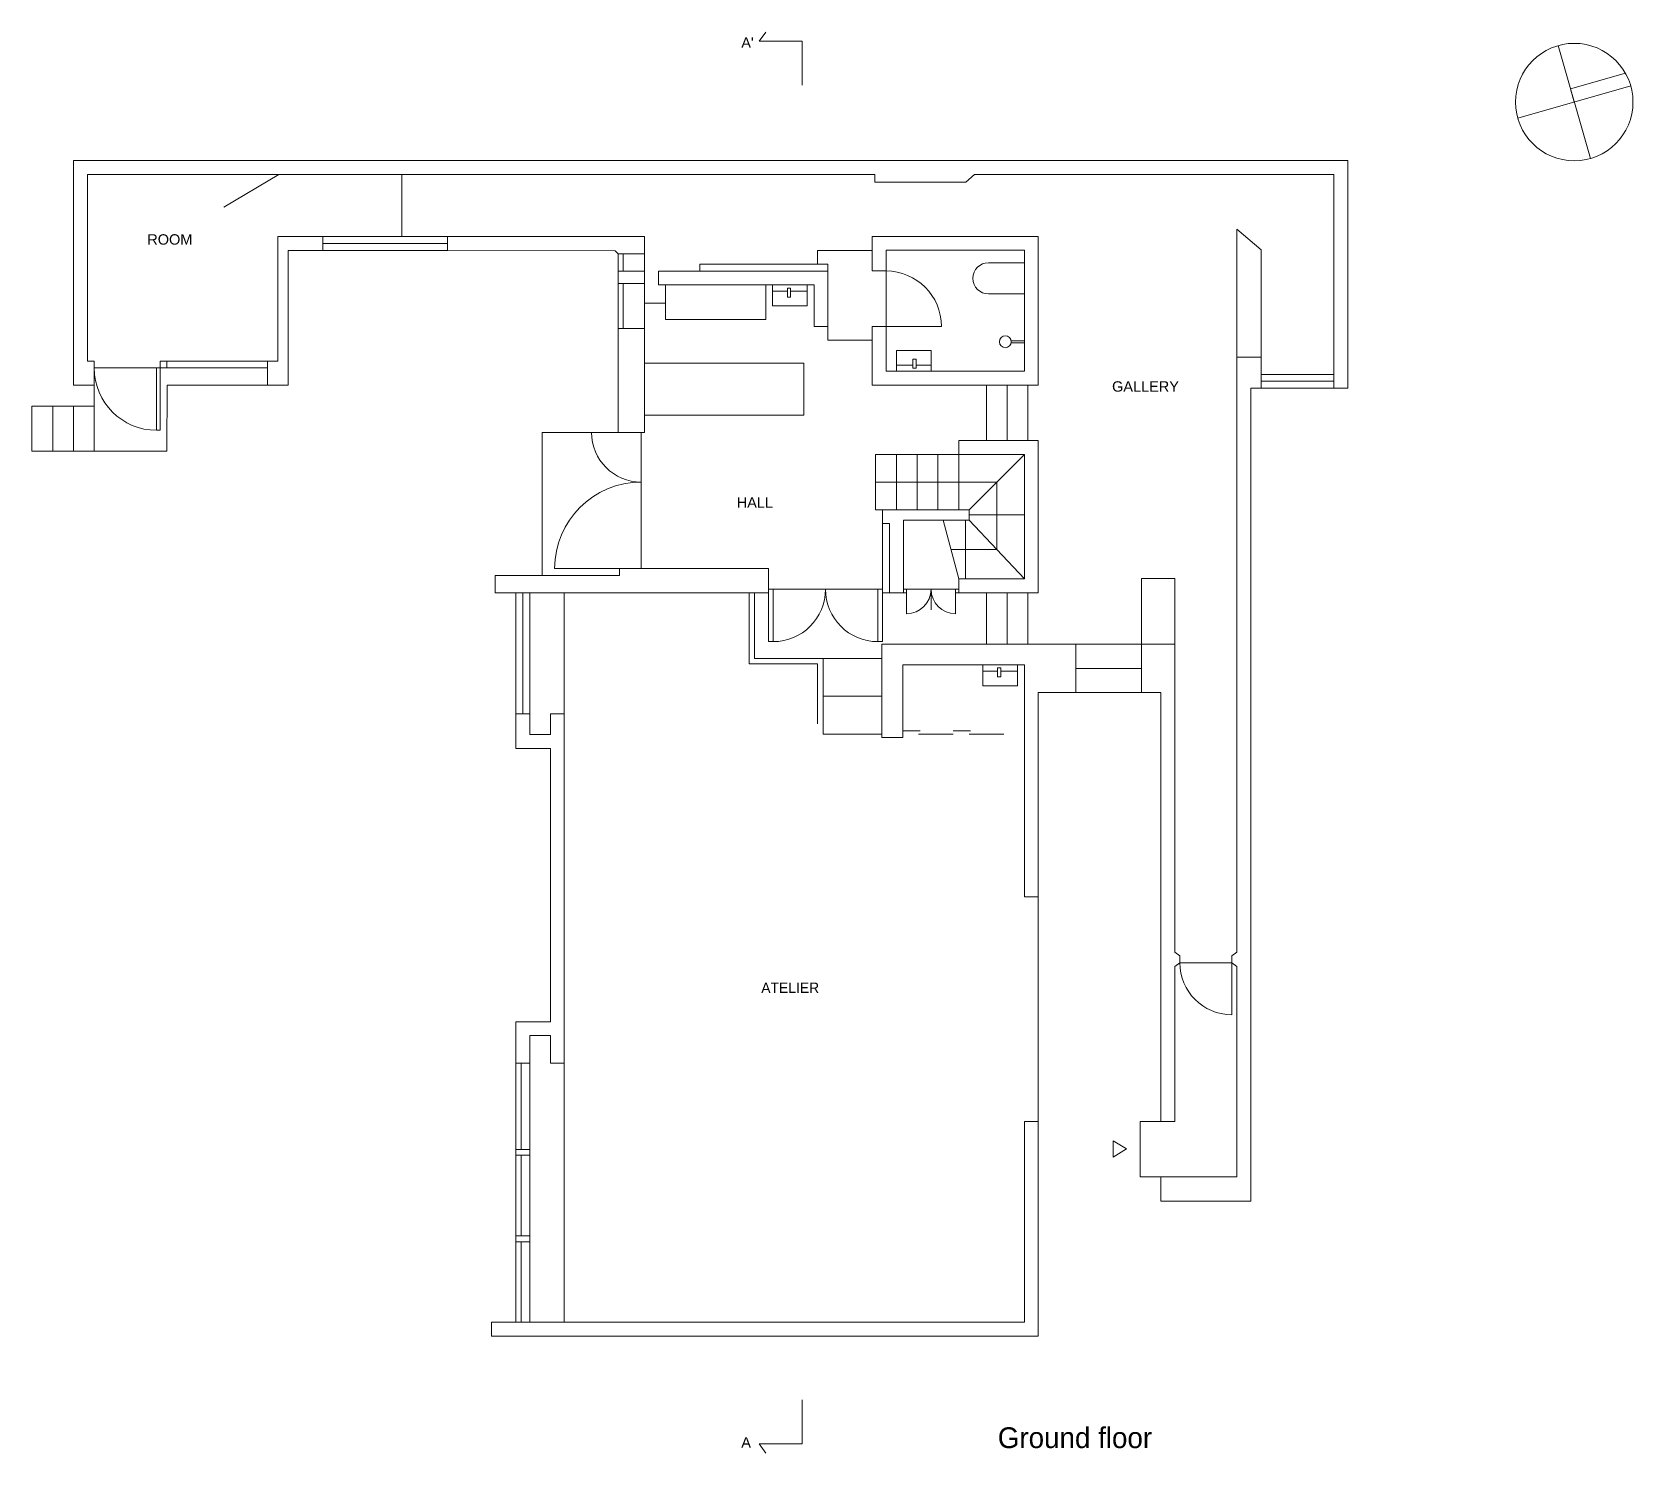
# Model space of a CAD drawing. Header units: millimetres. Extents: x 2902 to 15554, y -1771 to 10617.
# Drawn here: x 2969 to 5282, y 2755 to 4809 of the extents above; entities that cross this region are included whole.
import ezdxf

# ---------------------------------------------------------------- set-up
doc = ezdxf.new("R2010")
doc.units = ezdxf.units.MM
for name, color, linetype, lineweight in [('arredi', 6, 'Continuous', 9), ('finestre', 4, 'Continuous', 9), ('muri', 1, 'Continuous', 9), ('porte', 2, 'Continuous', 9), ('proiezioni', 3, 'Continuous', 9), ('testo', 8, 'Continuous', 9)]:
    doc.layers.add(name, color=color, linetype=linetype, lineweight=lineweight)
doc.styles.get("Standard").update_dxf_attribs({"font": 'Arial.ttf'})

msp = doc.modelspace()

# ---------------------------------------------------------------- texts
at = {"layer": 'testo'}
for s, width, insert, char_height, attachment_point in [("A'", 120.187, (3993.8, 4800.8), 15, 1), ('ROOM', 120.187, (3135.4, 4516.3), 15, 1), ('GALLERY', 120.187, (4529.6, 4303.8), 15, 1), ('HALL', 120.187, (3987.2, 4136.1), 15, 1), ('{\\fFutura PT|b0|i0|c0|p0;ATELIER}', 120.187, (4022.7, 3434.7), 15, 1), ('A', 120.187, (3993.8, 2762.6), 15, 7), ('{\\fFutura PT|b0|i0|c0|p0;Ground floor}', 261.226, (4364.5, 2761.5), 30, 7)]:
    msp.add_mtext_dynamic_manual_height_columns(s, width=width, gutter_width=12.5, heights=[0], dxfattribs=dict(at, insert=insert, char_height=char_height, attachment_point=attachment_point))

# ---------------------------------------------------------------- linework, layer by layer
at = {"layer": 'arredi'}
for p, q in [((4403, 4475.1), (4351, 4475.1)), ((4039.1, 4443), (4039.1, 4413)), ((4089.1, 4413), (4089.1, 4443)), ((4039.1, 4434.1), (4060.4, 4434.1)), ((4065.1, 4434.1), (4089.1, 4434.1)), ((4403, 4430.1), (4351, 4430.1)), ((4039.1, 4413), (4089.1, 4413)), ((4268, 4348.2), (4218, 4348.2)), ((4218, 4348.2), (4218, 4318.2)), ((4241.9, 4327.1), (4218, 4327.1)), ((4268, 4327.1), (4246.7, 4327.1)), ((4268, 4318.2), (4268, 4348.2)), ((4343, 3893.8), (4343, 3863.8)), ((4393, 3863.8), (4393, 3893.8)), ((4343, 3884.9), (4364.3, 3884.9)), ((4343, 3863.8), (4393, 3863.8)), ((4369.1, 3884.9), (4393, 3884.9))]:
    msp.add_line(p, q, dxfattribs=at)
for points in [[(4060.4, 4425.6), (4065.1, 4425.6), (4065.1, 4438.6), (4060.4, 4438.6)], [(4383.9, 4359.4), (4403, 4359.4), (4403, 4362.3), (4383.9, 4362.3)], [(4246.7, 4335.6), (4241.9, 4335.6), (4241.9, 4322.6), (4246.7, 4322.6)], [(4364.3, 3876.4), (4369.1, 3876.4), (4369.1, 3889.4), (4364.3, 3889.4)]]:
    msp.add_lwpolyline(points, close=True, dxfattribs=at)
msp.add_circle((4375.4, 4360.9), 8.55, dxfattribs=at)
msp.add_arc((4351, 4452.6), 22.5, 90, 270, dxfattribs=at)
at = {"layer": 'finestre'}
for p, q in [((4019.7, 4795.2), (4029.3, 4808.6)), ((4019.7, 4795.2), (4081.9, 4795.2)), ((4081.9, 4795.2), (4081.9, 4731.9)), ((5174.2, 4789), (5220.8, 4625.7)), ((5192, 4726.6), (5271.4, 4749.2)), ((5279.1, 4730.6), (5115.9, 4684.1)), ((5197.5, 4707.3), (5192, 4726.6)), ((3389.1, 4513), (3569.1, 4513)), ((3569.1, 4503), (3389.1, 4503)), ((3389.1, 4493), (3569.1, 4493)), ((3816.1, 4488), (3816.1, 4463)), ((3823.1, 4488), (3823.1, 4463)), ((3854.1, 4463), (3854.1, 4488)), ((3816.1, 4380), (3816.1, 4445)), ((3823.1, 4445), (3823.1, 4380)), ((3854.1, 4445), (3854.1, 4380)), ((3309.1, 4333), (3163.8, 4333)), ((3163.8, 4323), (3309.1, 4323)), ((4745.1, 4313.8), (4850.1, 4313.8)), ((4745.1, 4303.8), (4850.1, 4303.8)), ((4850.1, 4293.8), (4745.1, 4293.8)), ((3668, 3998.2), (3668, 3823.2)), ((3678, 3998.2), (3678, 3823.2)), ((3688, 3998.2), (3688, 3823.2)), ((4572.1, 3923.8), (4477.1, 3923.8)), ((4572.1, 3888.8), (4477.1, 3888.8)), ((4572.1, 3853.8), (4477.1, 3853.8)), ((3668, 3318.2), (3668, 2943.8)), ((3675.7, 3318.2), (3675.7, 3193.6)), ((3688, 3318.2), (3688, 2943.8)), ((3675.7, 3185.2), (3675.7, 3068.5)), ((3675.7, 3060.2), (3675.7, 2943.8)), ((4081.9, 2768.3), (4081.9, 2831.6)), ((4019.7, 2768.3), (4081.9, 2768.3)), ((4019.7, 2768.3), (4029.3, 2754.8))]:
    msp.add_line(p, q, dxfattribs=at)
for points in [[(3668, 3193.6), (3688, 3193.6), (3688, 3185.2), (3668, 3185.2)], [(3668, 3068.5), (3688, 3068.5), (3688, 3060.2), (3668, 3060.2)]]:
    msp.add_lwpolyline(points, close=True, dxfattribs=at)
msp.add_circle((5197.5, 4707.3), 84.9, dxfattribs=at)
at = {"layer": 'muri'}
for p, q in [((3048.8, 4602.7), (3048.8, 4333)), ((4186.6, 4602.7), (3048.8, 4602.7)), ((4186.6, 4602.7), (4186.6, 4591.7)), ((4186.6, 4591.7), (4318.2, 4591.7)), ((4318.2, 4591.7), (4330.6, 4602.7)), ((4850.2, 4602.7), (4330.6, 4602.7)), ((3324.1, 4333), (3324.1, 4513)), ((3389.1, 4513), (3324.1, 4513)), ((3389.1, 4493), (3389.1, 4513)), ((3569.1, 4513), (3569.1, 4493)), ((3569.1, 4513), (3854.1, 4513)), ((3854.1, 4513), (3854.1, 4488)), ((4183, 4463.2), (4183, 4513.2)), ((4183, 4513.2), (4423, 4513.2)), ((4423, 4513.2), (4423, 4298.2)), ((3339.1, 4298), (3339.1, 4493)), ((3339.1, 4493), (3389.1, 4493)), ((3811.5, 4492.4), (3569.1, 4493)), ((3816.1, 4488), (3811.5, 4492.4)), ((4403, 4493.2), (4203, 4493.2)), ((4203, 4493.2), (4203, 4463.2)), ((4403, 4318.2), (4403, 4493.2)), ((3854.1, 4488), (3816.1, 4488)), ((3816.1, 4463), (3816.1, 4445)), ((3816.1, 4463), (3854.1, 4463)), ((3816.1, 4463), (3816.1, 4445)), ((3816.1, 4445), (3854.1, 4445)), ((3854.1, 4463), (3854.1, 4445)), ((4203, 4463.2), (4183, 4463.2)), ((3854.1, 4380), (3816.1, 4380)), ((3816.1, 4380), (3816.1, 4230)), ((3854.1, 4380), (3854.1, 4230)), ((4183, 4298.2), (4183, 4383.2)), ((4183, 4383.2), (4203, 4383.2)), ((4203, 4383.2), (4203, 4318.2)), ((3058.8, 4333), (3048.8, 4333)), ((3058.8, 4333), (3058.8, 4298)), ((3314.1, 4333), (3309.1, 4333)), ((3309.1, 4333), (3309.1, 4298)), ((3324.1, 4333), (3314.1, 4333)), ((4745.1, 4338.8), (4710.1, 4338.8)), ((4710.1, 4338.8), (4710.1, 3478.8)), ((4745.1, 4293.8), (4745.1, 4338.8)), ((4203, 4318.2), (4403, 4318.2)), ((3058.8, 4298), (3028.8, 4298)), ((3309.1, 4298), (3339.1, 4298)), ((4423, 4298.2), (4183, 4298.2)), ((4730.1, 3118.8), (4730.1, 4293.8)), ((4745.1, 4293.8), (4730.1, 4293.8)), ((3816.1, 4230), (3854.1, 4230)), ((4423, 4218.2), (4308, 4218.2)), ((4308, 4218.2), (4308, 4198.2)), ((4423, 4218.2), (4423, 3998.2)), ((4308, 4198.2), (4403, 4198.2)), ((4403, 4198.2), (4403, 4018.2)), ((4323, 4118.2), (4198, 4118.2)), ((4198, 4118.2), (4198, 4098.2)), ((4323, 4103.2), (4323, 4118.2)), ((4198, 4098.2), (4208, 4098.2)), ((4208, 4098.2), (4208, 3998.2)), ((4323, 4103.2), (4228, 4103.2)), ((4228, 4103.2), (4228, 3998.2)), ((4033, 4033.2), (3818, 4033.2)), ((3818, 4033.2), (3818, 4023.2)), ((4033, 3998.2), (4033, 4033.2)), ((3818, 4023.2), (3638, 4023.2)), ((3638, 4023.2), (3638, 3998.2)), ((4403, 4018.2), (4308, 4018.2)), ((4308, 4018.2), (4308, 3998.2)), ((4033, 3998.2), (3638, 3998.2)), ((3638, 3998.2), (3738, 3998.2)), ((4208, 3998.2), (4228, 3998.2)), ((4308, 3998.2), (4423, 3998.2)), ((4477.1, 3923.8), (4197.1, 3923.8)), ((4197.1, 3923.8), (4197.1, 3788.8)), ((4477.1, 3923.8), (4477.1, 3853.8)), ((4620.1, 3923.8), (4572.1, 3923.8)), ((4572.1, 3923.8), (4572.1, 3853.8)), ((4620.1, 3478.8), (4620.1, 3923.8)), ((4227.1, 3788.8), (4227.1, 3893.8)), ((4227.1, 3893.8), (4403, 3893.8)), ((4403, 3893.8), (4403, 3558.8)), ((4423, 3853.8), (4423, 3558.8)), ((4477.1, 3853.8), (4423, 3853.8)), ((4423, 3853.8), (4423, 3558.8)), ((4572.1, 3853.8), (4600.1, 3853.8)), ((4600.1, 3233.8), (4600.1, 3853.8)), ((3668, 3823.2), (3668, 3773.2)), ((3668, 3823.2), (3688, 3823.2)), ((3688, 3823.2), (3668, 3823.2)), ((3688, 3823.2), (3688, 3793.2)), ((3738, 3823.2), (3718, 3823.2)), ((3738, 3823.2), (3718, 3823.2)), ((3718, 3823.2), (3718, 3793.2)), ((3738, 3318.2), (3738, 3823.2)), ((3668, 3773.2), (3718, 3773.2)), ((3688, 3793.2), (3718, 3793.2)), ((3718, 3773.2), (3718, 3378.2)), ((4197.1, 3788.8), (4227.1, 3788.8)), ((4423, 3558.8), (4403, 3558.8)), ((4627.6, 3473.4), (4620.1, 3478.8)), ((4627.6, 3473.4), (4627.6, 3463.4)), ((4702.6, 3473.4), (4710.1, 3478.8)), ((4702.6, 3473.4), (4702.6, 3463.4)), ((4627.6, 3463.4), (4620.1, 3458)), ((4620.1, 3233.8), (4620.1, 3458)), ((4702.6, 3463.4), (4710.1, 3458)), ((4710.1, 3458), (4710.1, 3153.8)), ((3718, 3378.2), (3668, 3378.2)), ((3668, 3378.2), (3668, 3318.2)), ((3688, 3318.2), (3688, 3358.2)), ((3718, 3358.2), (3688, 3358.2)), ((3718, 3318.2), (3718, 3358.2)), ((3668, 3318.2), (3688, 3318.2)), ((3738, 3318.2), (3718, 3318.2)), ((4423, 3233.8), (4403, 3233.8)), ((4403, 3233.8), (4403, 2943.8)), ((4423, 2923.8), (4423, 3233.8)), ((4600.1, 3233.8), (4620.1, 3233.8)), ((4710.1, 3153.8), (4600.1, 3153.8)), ((4600.1, 3153.8), (4600.1, 3118.8)), ((4600.1, 3118.8), (4730.1, 3118.8)), ((4403, 2943.8), (3633, 2943.8)), ((3633, 2943.8), (3633, 2923.8)), ((3633, 2923.8), (4423, 2923.8))]:
    msp.add_line(p, q, dxfattribs=at)
msp.add_lwpolyline([(3028.8, 4298), (3028.8, 4622.7), (4870.1, 4622.7), (4870.1, 4293.8), (4850.1, 4293.8), (4850.2, 4602.7)], dxfattribs=at)
msp.add_lwpolyline([(3028.8, 4296.3), (3028.8, 4296.3), (3028.8, 4296.3)], close=True, dxfattribs=at)
at = {"layer": 'porte'}
for p, q in [((4203, 4463.2), (4203, 4383.2)), ((4203, 4383.2), (4283, 4383.2)), ((3148.8, 4323), (3148.8, 4233)), ((3153.8, 4233), (3153.8, 4323)), ((3148.8, 4233), (3153.8, 4233)), ((3849.1, 4230), (3777.3, 4230)), ((3849.1, 4230), (3849.1, 4033.2)), ((3849.1, 4033.2), (3724.1, 4033.2)), ((4198, 4003.2), (4033, 4003.2)), ((4033, 4003.2), (4033, 3927.8)), ((4039.8, 3927.5), (4039.8, 4003.2)), ((4191.2, 3927.5), (4191.2, 4003.2)), ((4198, 4003.2), (4198, 3927.5)), ((4228, 4003.2), (4308, 4003.2)), ((4232.7, 3967.9), (4232.7, 4003.2)), ((4268, 4003.2), (4268, 3973.6)), ((4303.4, 3967.9), (4303.4, 4003.2)), ((4228, 3998.2), (4232.7, 3998.2)), ((4308, 3998.2), (4303.4, 3998.2)), ((4033, 3927.8), (4039.8, 3927.5)), ((4198, 3927.5), (4191.2, 3927.5)), ((4627.6, 3463.4), (4702.6, 3463.4)), ((4702.6, 3463.4), (4702.6, 3388.3))]:
    msp.add_line(p, q, dxfattribs=at)
for centre, radius, start, end in [((4203, 4383.2), 80, 0, 90), ((3148.8, 4323), 90, 180, 270), ((3849.1, 4230), 71.8, 180, 270), ((3849.1, 4033.2), 125, 90, 180), ((4039.8, 4003.2), 75.7, 270, 0), ((4191.2, 4003.2), 75.7, 180, 270), ((4232.7, 4003.2), 35.3, 270, 0), ((4303.4, 4003.2), 35.3, 180, 270), ((4702.6, 3463.4), 75.1, 180, 270)]:
    msp.add_arc(centre, radius, start, end, dxfattribs=at)
at = {"layer": 'proiezioni'}
for p, q in [((3325.7, 4602.7), (3246.1, 4555.3)), ((3503.2, 4602.7), (3503.2, 4513)), ((4710.1, 4338.8), (4710.1, 4523.8)), ((4745.1, 4493.8), (4710.1, 4523.8)), ((4104.1, 4473), (4104.1, 4493)), ((4104.1, 4493), (4183, 4493)), ((4745.1, 4338.8), (4745.1, 4493.8)), ((3934.1, 4463), (3934.1, 4473)), ((3934.1, 4473), (4119.1, 4473)), ((4119.1, 4473), (4104.1, 4473)), ((4119.1, 4473), (4119.1, 4463)), ((3874.1, 4463), (3874.1, 4443)), ((3874.1, 4463), (4119.1, 4463)), ((3874.1, 4463), (3934.1, 4463)), ((3874.1, 4443), (4099.1, 4443)), ((3884.1, 4443), (3884.1, 4393)), ((4029.1, 4393), (4029.1, 4443)), ((4029.1, 4443), (4039.1, 4443)), ((4099.1, 4443), (4099.1, 4383)), ((4119.1, 4383), (4119.1, 4463)), ((3854.1, 4416.5), (3884.1, 4416.5)), ((3884.1, 4393), (4029.1, 4393)), ((4099.1, 4383), (4119.1, 4383)), ((4119.1, 4383), (4119.1, 4363)), ((4119.1, 4363), (4183, 4363)), ((3058.8, 4333), (3058.8, 4323)), ((3163.8, 4333), (3153.8, 4333)), ((3153.8, 4333), (3153.8, 4323)), ((3163.8, 4323), (3163.8, 4333)), ((4084.1, 4330), (3854.1, 4330)), ((4084.1, 4255), (4084.1, 4330)), ((3058.8, 4323), (3148.8, 4323)), ((3153.8, 4323), (3148.8, 4323)), ((3153.8, 4323), (3163.8, 4323)), ((3058.8, 4298), (3058.8, 4203)), ((3164.1, 4298), (3163.8, 4203)), ((3309.1, 4298), (3164.1, 4298)), ((4348, 4218.2), (4348, 4298.2)), ((4378, 4218.2), (4378, 4298.2)), ((4408, 4218.2), (4408, 4298.2)), ((2968.8, 4203), (2968.8, 4268)), ((2968.8, 4268), (3058.8, 4268)), ((2998.8, 4203), (2998.8, 4268)), ((3028.8, 4203), (3028.8, 4268)), ((3854.1, 4255), (4084.1, 4255)), ((3816.1, 4230), (3706.1, 4230)), ((3706.1, 4230), (3706.1, 4023.2)), ((3028.8, 4203), (2968.8, 4203)), ((3058.8, 4203), (3028.8, 4203)), ((3058.8, 4203), (3163.8, 4203)), ((4308, 4198.2), (4188, 4198.2)), ((4188, 4198.2), (4188, 4118.2)), ((4218, 4198.2), (4218, 4118.2)), ((4248, 4198.2), (4248, 4118.2)), ((4278, 4198.2), (4278, 4118.2)), ((4308, 4198.2), (4308, 4118.2)), ((4323, 4118.2), (4403, 4198.2)), ((4188, 4158.2), (4363, 4158.2)), ((4363, 4158.2), (4363, 4060.7)), ((4188, 4118.2), (4198, 4118.2)), ((4198, 4098.2), (4198, 3998.2)), ((4308, 4018.2), (4285.4, 4103.2)), ((4318, 4103.2), (4318, 4018.2)), ((4323, 4110.7), (4403, 4110.7)), ((4323, 4103.2), (4403, 4018.2)), ((4363, 4060.7), (4296.7, 4060.7)), ((4620.1, 4018.8), (4572.1, 4018.8)), ((4572.1, 4018.8), (4572.1, 3923.8)), ((4620.1, 3923.8), (4620.1, 4018.8)), ((3738, 3998.2), (3738, 3823.2)), ((4005, 3998.2), (4005, 3895.2)), ((4013, 3998.2), (4013, 3903.2)), ((4198, 3998.2), (4208, 3998.2)), ((4348, 3923.8), (4348, 3998.2)), ((4378, 3923.8), (4378, 3998.2)), ((4408, 3923.8), (4408, 3998.2)), ((4005, 3895.2), (4104.1, 3895.2)), ((4013, 3903.2), (4197.1, 3903.2)), ((4104.1, 3808.8), (4104.1, 3895.2)), ((4112.1, 3793.8), (4112.1, 3903.2)), ((4112.1, 3848.5), (4197.1, 3848.5)), ((4227.1, 3798.8), (4252.1, 3798.8)), ((4300.2, 3798.8), (4325.2, 3798.8)), ((4197.1, 3793.8), (4112.1, 3793.8)), ((4250.1, 3794), (4300.1, 3794)), ((4323.3, 3794), (4373.3, 3794)), ((4423, 3558.8), (4423, 3233.8)), ((3738, 3318.2), (3738, 2943.8)), ((4600.1, 3233.8), (4570.1, 3233.8)), ((4570.1, 3233.8), (4570.1, 3153.8)), ((4531.1, 3206.2), (4531.1, 3182.2)), ((4550.4, 3194.2), (4531.1, 3206.2)), ((4531.1, 3182.2), (4550.4, 3194.2)), ((4570.1, 3153.8), (4600.1, 3153.8))]:
    msp.add_line(p, q, dxfattribs=at)

msp.set_redraw_order([(e.dxf.handle, doc.entitydb.next_handle()) for e in msp.query("TEXT MTEXT ATTDEF DIMENSION ARC_DIMENSION")])  # texts and dimensions are drawn at this point

doc.saveas('drawing.dxf')
